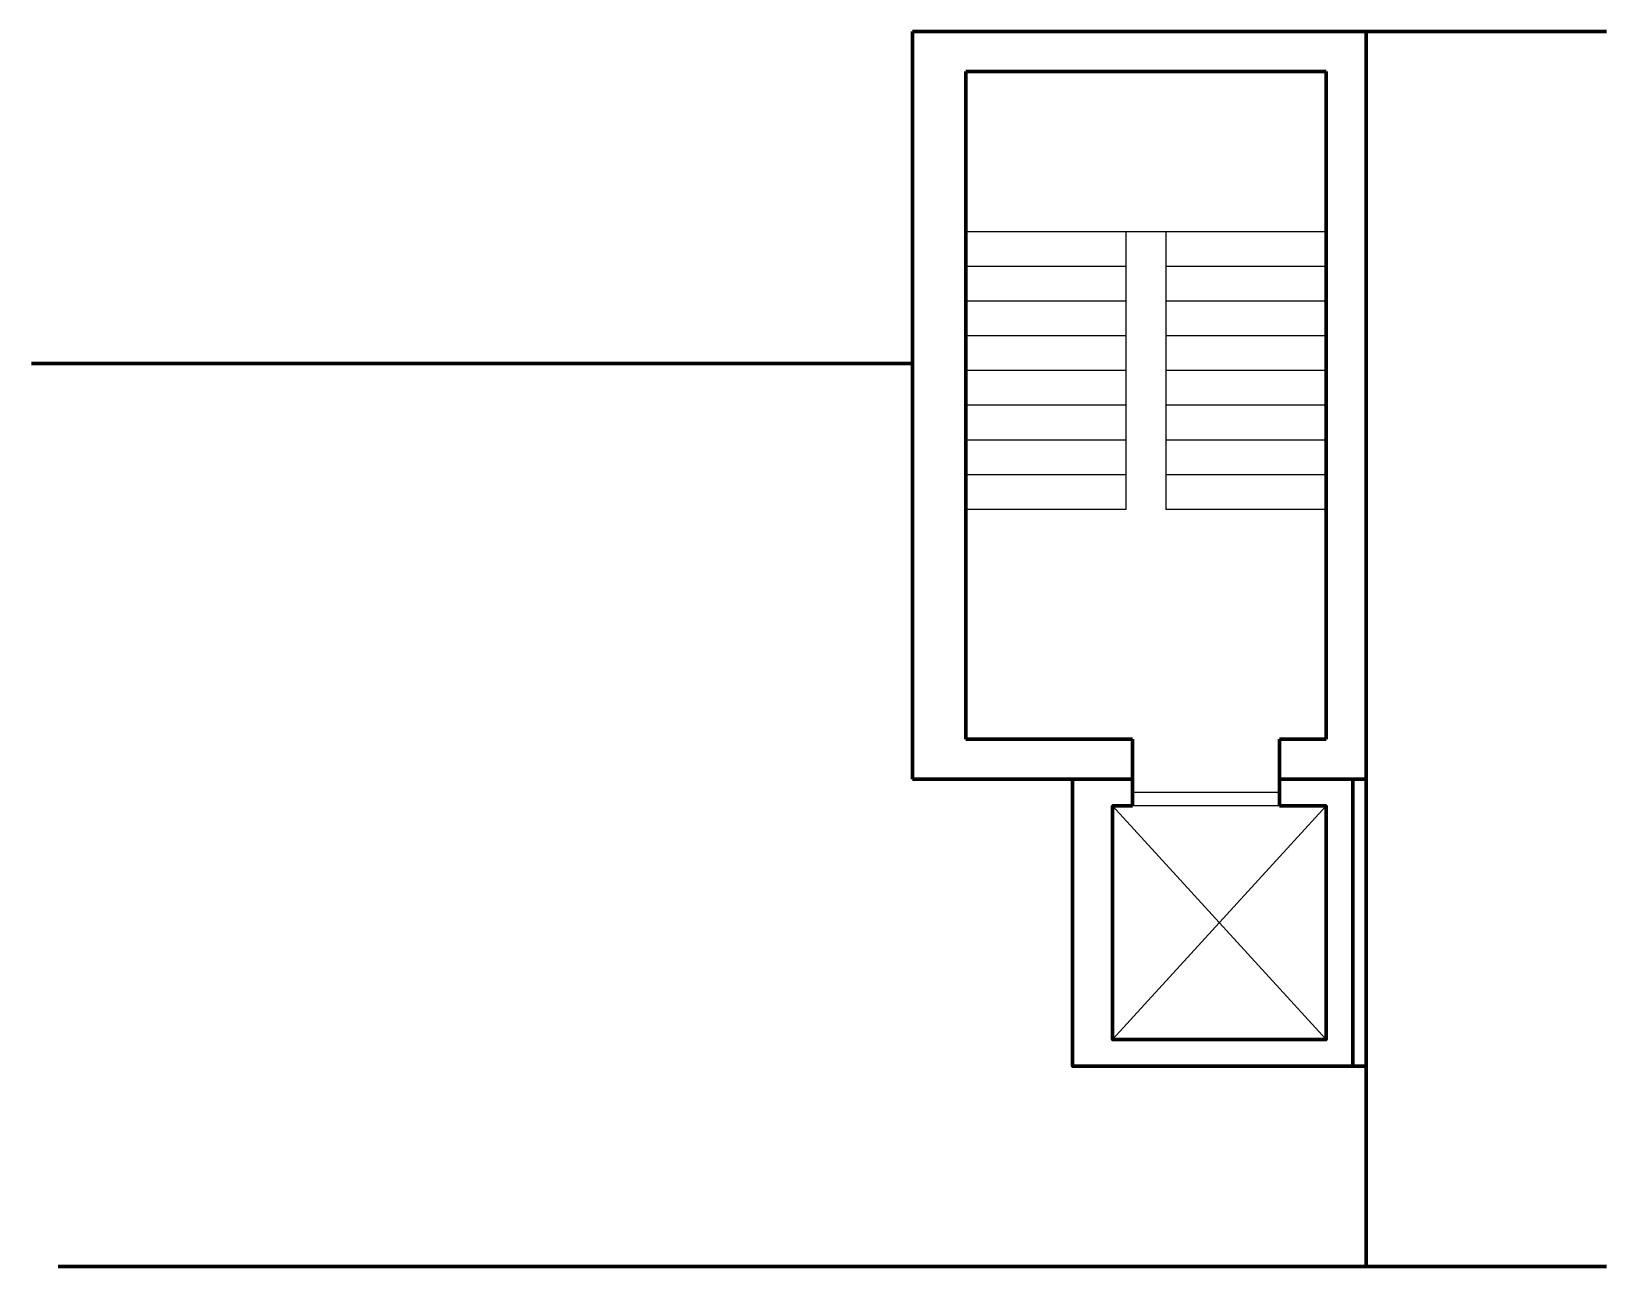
# Model space of a CAD drawing. Header units: metres. Extents: x -664657 to -643449, y -1076720 to -1062383.
# Drawn here: x -643628.01 to -643616.21, y -1071318.23 to -1071308.98 of the extents above; entities that cross this region are included whole.
import ezdxf

# ---------------------------------------------------------------- set-up
doc = ezdxf.new("R2010")
doc.units = ezdxf.units.M
doc.header["$LTSCALE"] = 0.1
doc.layers.add('AA_THER_silná', color=1, linetype='Continuous', lineweight=70)
doc.layers.add('AA_THER_slabá', color=4, linetype='Continuous')

msp = doc.modelspace()

# ---------------------------------------------------------------- linework, layer by layer
at = {"layer": 'AA_THER_silná'}
for p, q in [((-643621.414, -1071308.981), (-643621.414, -1071314.281)), ((-643618.014, -1071308.981), (-643621.414, -1071308.981)), ((-643618.014, -1071308.981), (-643618.014, -1071311.468)), ((-643618.014, -1071308.981), (-643618.014, -1071314.581)), ((-643618.014, -1071308.981), (-643616.214, -1071308.981)), ((-643621.014, -1071309.281), (-643621.014, -1071314.281)), ((-643618.314, -1071309.281), (-643621.014, -1071309.281)), ((-643618.314, -1071309.281), (-643618.314, -1071314.281)), ((-643621.414, -1071311.468), (-643628.014, -1071311.468)), ((-643621.414, -1071314.281), (-643621.414, -1071314.581)), ((-643619.764, -1071314.281), (-643621.014, -1071314.281)), ((-643619.764, -1071314.581), (-643619.764, -1071314.281)), ((-643618.664, -1071314.581), (-643618.664, -1071314.281)), ((-643618.664, -1071314.281), (-643618.314, -1071314.281)), ((-643619.764, -1071314.581), (-643621.414, -1071314.581)), ((-643620.214, -1071314.581), (-643620.214, -1071316.731)), ((-643619.764, -1071314.781), (-643619.764, -1071314.581)), ((-643618.664, -1071314.781), (-643618.664, -1071314.581)), ((-643618.114, -1071314.581), (-643618.014, -1071314.581)), ((-643618.014, -1071314.581), (-643618.014, -1071316.731)), ((-643618.014, -1071316.731), (-643618.114, -1071316.731)), ((-643618.014, -1071316.731), (-643618.014, -1071318.231)), ((-643616.214, -1071318.231), (-643627.814, -1071318.231))]:
    msp.add_line(p, q, dxfattribs=at)
for points in [[(-643618.664, -1071314.581), (-643618.114, -1071314.581), (-643618.114, -1071316.731), (-643620.214, -1071316.731), (-643620.214, -1071314.581), (-643620.214, -1071314.581)], [(-643618.664, -1071314.781), (-643618.314, -1071314.781), (-643618.314, -1071316.531), (-643619.914, -1071316.531), (-643619.914, -1071314.781), (-643619.764, -1071314.781)]]:
    msp.add_lwpolyline(points, dxfattribs=at)
at = {"layer": 'AA_THER_slabá'}
for p, q in [((-643618.314, -1071310.481), (-643621.014, -1071310.481)), ((-643619.814, -1071310.481), (-643619.814, -1071312.561)), ((-643619.514, -1071310.481), (-643619.514, -1071312.561)), ((-643619.814, -1071310.741), (-643621.014, -1071310.741)), ((-643618.314, -1071310.741), (-643619.514, -1071310.741)), ((-643619.814, -1071311.001), (-643621.014, -1071311.001)), ((-643618.314, -1071311.001), (-643619.514, -1071311.001)), ((-643619.814, -1071311.261), (-643621.014, -1071311.261)), ((-643618.314, -1071311.261), (-643619.514, -1071311.261)), ((-643619.814, -1071311.521), (-643621.014, -1071311.521)), ((-643618.314, -1071311.521), (-643619.514, -1071311.521)), ((-643619.814, -1071311.781), (-643621.014, -1071311.781)), ((-643618.314, -1071311.781), (-643619.514, -1071311.781)), ((-643619.814, -1071312.041), (-643621.014, -1071312.041)), ((-643618.314, -1071312.041), (-643619.514, -1071312.041)), ((-643619.814, -1071312.301), (-643621.014, -1071312.301)), ((-643618.314, -1071312.301), (-643619.514, -1071312.301)), ((-643619.814, -1071312.561), (-643621.014, -1071312.561)), ((-643618.314, -1071312.561), (-643619.514, -1071312.561)), ((-643618.664, -1071314.681), (-643619.764, -1071314.681)), ((-643619.914, -1071314.781), (-643618.314, -1071316.531)), ((-643618.314, -1071314.781), (-643619.914, -1071316.531)), ((-643618.664, -1071314.781), (-643619.764, -1071314.781))]:
    msp.add_line(p, q, dxfattribs=at)

doc.saveas('drawing.dxf')
